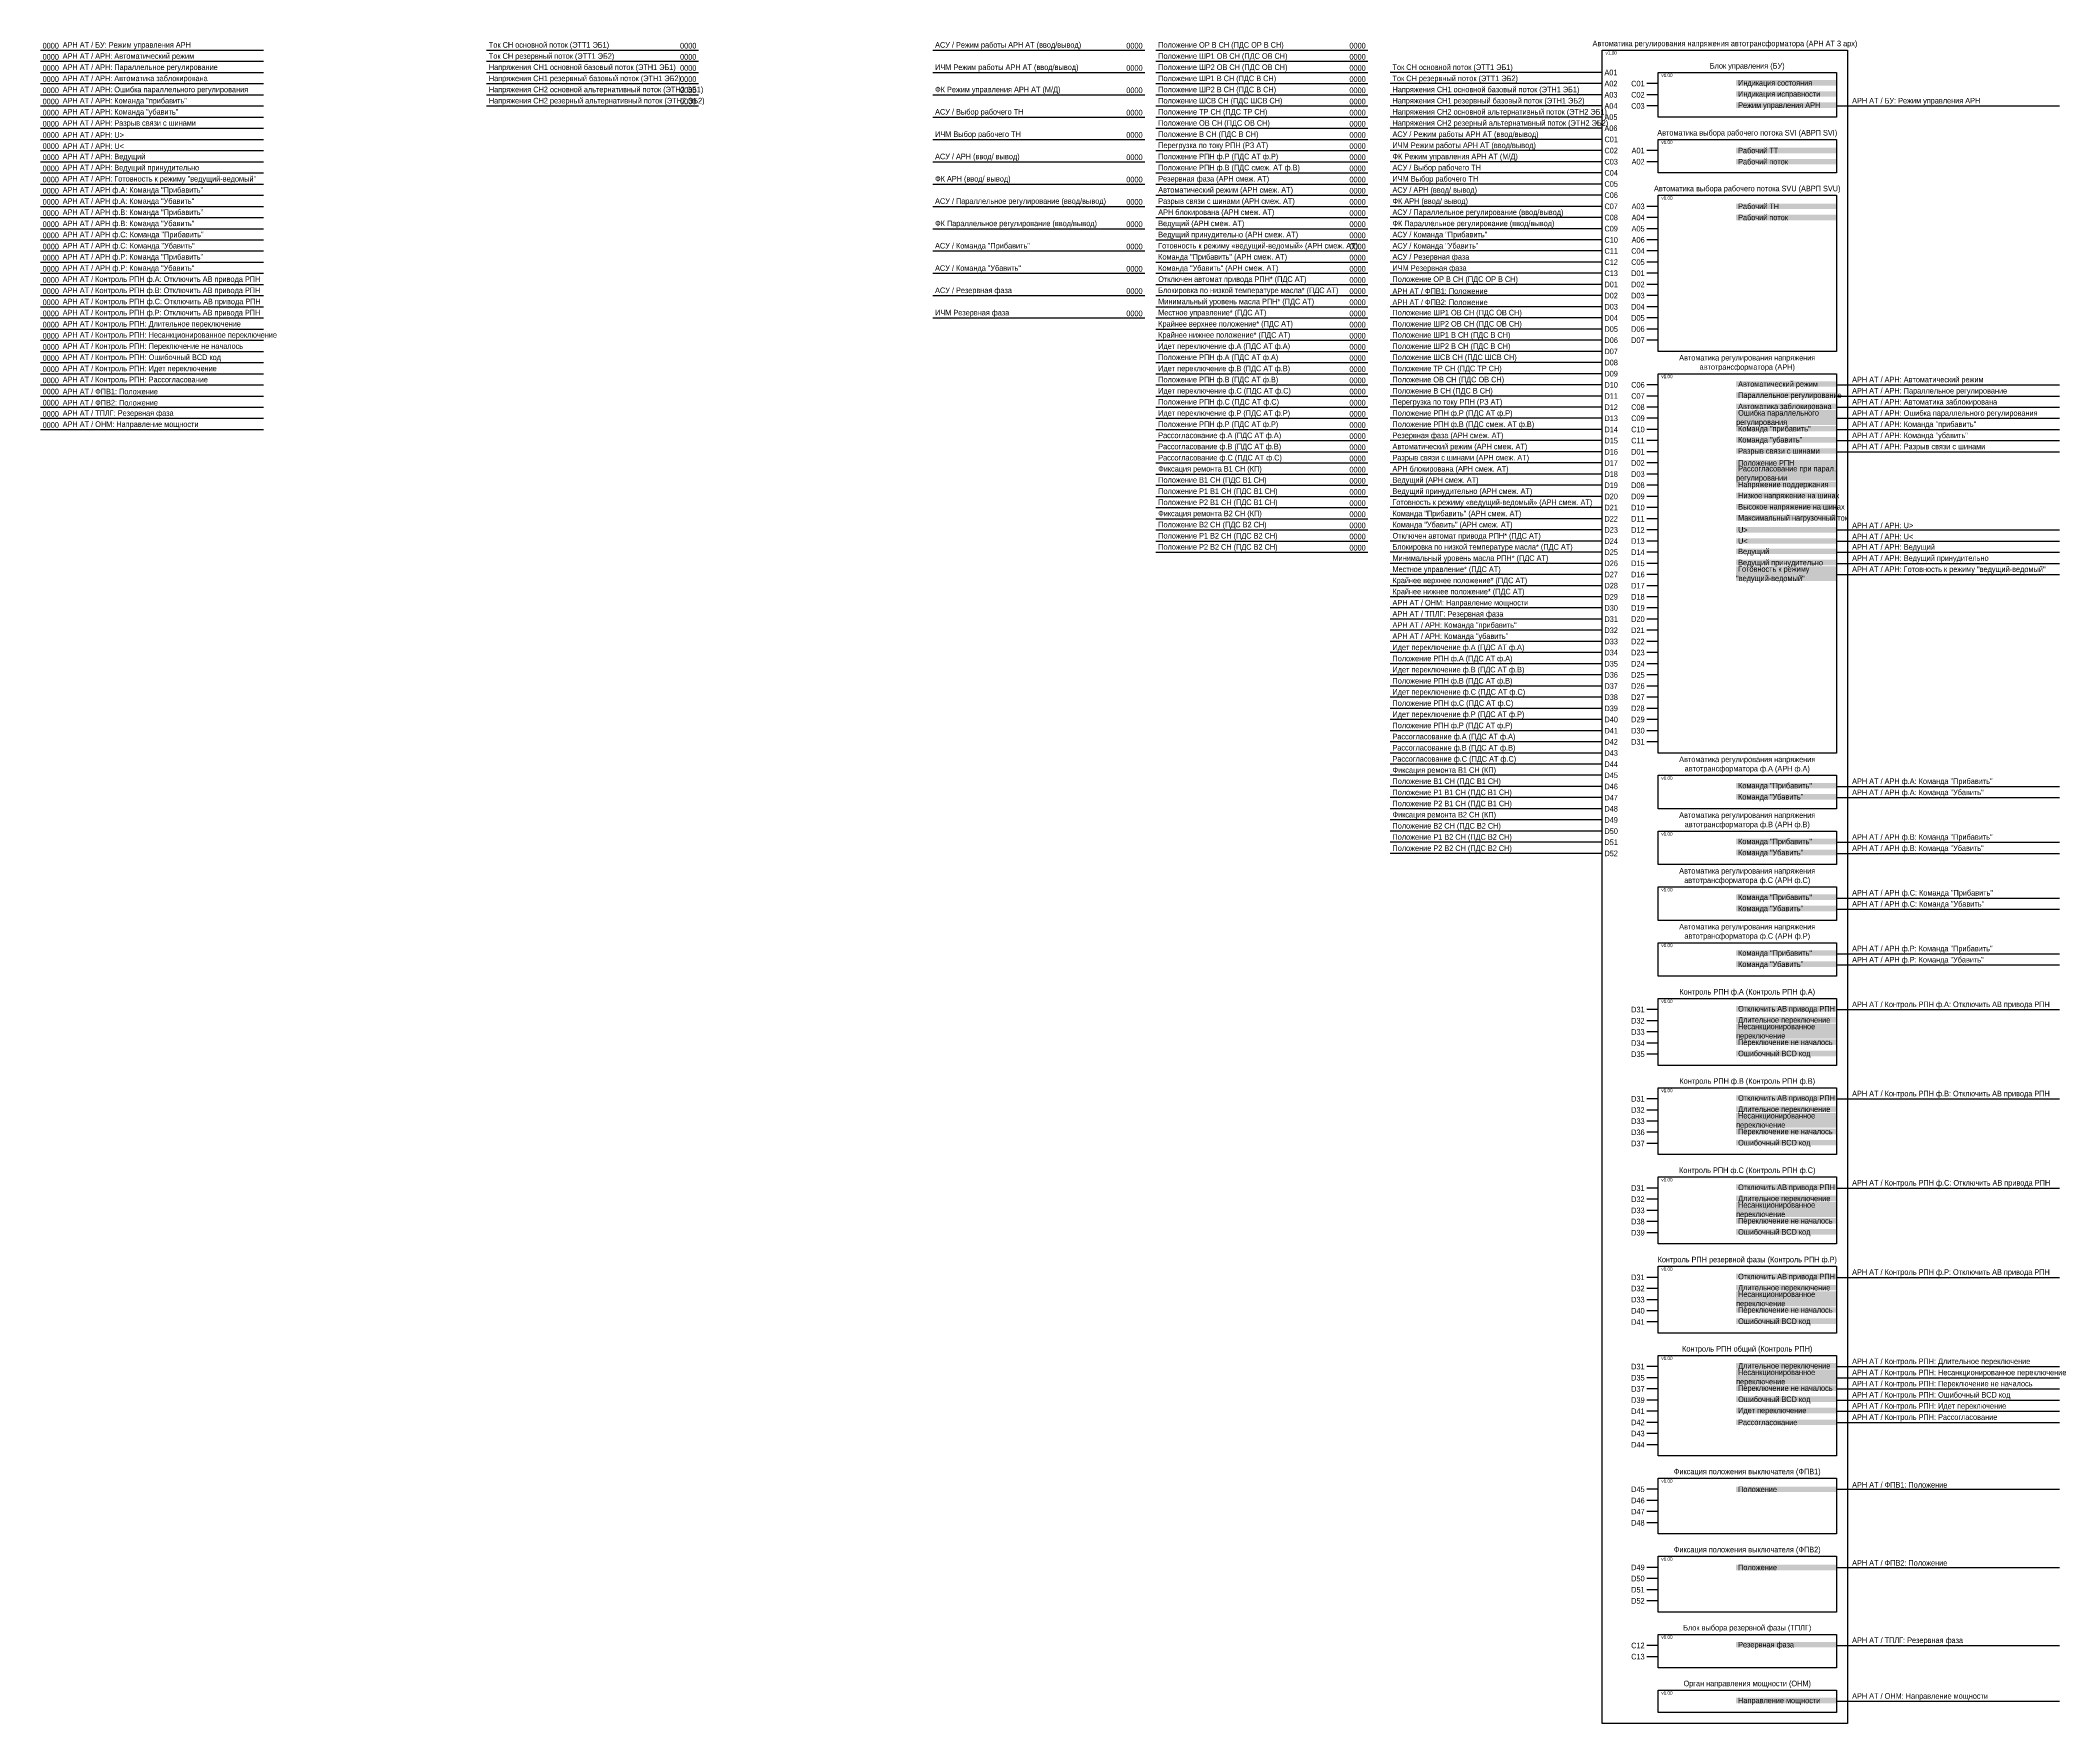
# Model space of a CAD drawing. Header units: millimetres. Extents: x -700 to 205, y -750 to 4.
import ezdxf

# ---------------------------------------------------------------- set-up
doc = ezdxf.new("R2010")
doc.units = ezdxf.units.MM
for name, color, linetype, lineweight in [('GOOSE', 224, 'Continuous', 30), ('MMS', 190, 'Continuous', 30), ('Вход-Аналоги', 5, 'Continuous', 30), ('Линии связи', 75, 'Continuous', 30), ('Основная', 7, 'Continuous', 30), ('Сигналы внутр.', 13, 'Continuous', 30), ('Сигнатура', 153, 'Continuous', 30)]:
    doc.layers.add(name, color=color, linetype=linetype, lineweight=lineweight)
doc.layers.add('Облако', color=1, linetype='Continuous', lineweight=50, plot=False)
doc.styles.add('Narrow', font='ARIALN.TTF')

msp = doc.modelspace()

# ---------------------------------------------------------------- linework, layer by layer
at = {"layer": 'Линии связи'}
for p, q in [((-700, 0), (-600, 0)), ((-500, 0), (-405, 0)), ((-300, 0), (-205, 0)), ((-200, 0), (-105, 0)), ((-700, -5), (-600, -5)), ((-500, -5), (-405, -5)), ((-200, -5), (-105, -5)), ((-700, -10), (-600, -10)), ((-700, -15), (-600, -15)), ((-500, -10), (-405, -10)), ((-500, -15), (-405, -15)), ((-300, -10), (-205, -10)), ((-200, -10), (-105, -10)), ((-200, -15), (-105, -15)), ((0, -10), (-95, -10)), ((0, -15), (-95, -15)), ((25, -15), (20, -15)), ((-700, -20), (-600, -20)), ((-700, -25), (-600, -25)), ((-500, -20), (-405, -20)), ((-500, -25), (-405, -25)), ((-300, -20), (-205, -20)), ((-200, -20), (-105, -20)), ((-200, -25), (-105, -25)), ((0, -20), (-95, -20)), ((0, -25), (-95, -25)), ((25, -20), (20, -20)), ((25, -25), (20, -25)), ((105, -25), (205, -25)), ((-700, -30), (-600, -30)), ((-700, -35), (-600, -35)), ((-300, -30), (-205, -30)), ((-200, -30), (-105, -30)), ((-200, -35), (-105, -35)), ((0, -30), (-95, -30)), ((0, -35), (-95, -35)), ((-700, -40), (-600, -40)), ((-700, -45), (-600, -45)), ((-300, -40), (-205, -40)), ((-200, -40), (-105, -40)), ((-200, -45), (-105, -45)), ((0, -40), (-95, -40)), ((0, -45), (-95, -45)), ((25, -45), (20, -45)), ((-700, -50), (-600, -50)), ((-300, -50), (-205, -50)), ((-200, -50), (-105, -50)), ((0, -50), (-95, -50)), ((25, -50), (20, -50)), ((-700, -55), (-600, -55)), ((-700, -60), (-600, -60)), ((-300, -60), (-205, -60)), ((-200, -55), (-105, -55)), ((-200, -60), (-105, -60)), ((0, -55), (-95, -55)), ((0, -60), (-95, -60)), ((-700, -65), (-600, -65)), ((-700, -70), (-600, -70)), ((-300, -70), (-205, -70)), ((-200, -65), (-105, -65)), ((-200, -70), (-105, -70)), ((0, -65), (-95, -65)), ((0, -70), (-95, -70)), ((25, -70), (20, -70)), ((-700, -75), (-600, -75)), ((-700, -80), (-600, -80)), ((-300, -80), (-205, -80)), ((-200, -75), (-105, -75)), ((-200, -80), (-105, -80)), ((0, -75), (-95, -75)), ((0, -80), (-95, -80)), ((25, -75), (20, -75)), ((25, -80), (20, -80)), ((-700, -85), (-600, -85)), ((-700, -90), (-600, -90)), ((-300, -90), (-205, -90)), ((-200, -85), (-105, -85)), ((-200, -90), (-105, -90)), ((0, -85), (-95, -85)), ((0, -90), (-95, -90)), ((25, -85), (20, -85)), ((25, -90), (20, -90)), ((-700, -95), (-600, -95)), ((-200, -95), (-105, -95)), ((0, -95), (-95, -95)), ((25, -95), (20, -95)), ((-700, -100), (-600, -100)), ((-700, -105), (-600, -105)), ((-300, -100), (-205, -100)), ((-200, -100), (-105, -100)), ((-200, -105), (-105, -105)), ((0, -100), (-95, -100)), ((0, -105), (-95, -105)), ((25, -100), (20, -100)), ((25, -105), (20, -105)), ((-700, -110), (-600, -110)), ((-700, -115), (-600, -115)), ((-300, -110), (-205, -110)), ((-200, -110), (-105, -110)), ((-200, -115), (-105, -115)), ((0, -110), (-95, -110)), ((0, -115), (-95, -115)), ((25, -110), (20, -110)), ((25, -115), (20, -115)), ((-700, -120), (-600, -120)), ((-700, -125), (-600, -125)), ((-300, -120), (-205, -120)), ((-200, -120), (-105, -120)), ((-200, -125), (-105, -125)), ((0, -120), (-95, -120)), ((0, -125), (-95, -125)), ((25, -120), (20, -120)), ((25, -125), (20, -125)), ((-700, -130), (-600, -130)), ((-700, -135), (-600, -135)), ((-200, -130), (-105, -130)), ((-200, -135), (-105, -135)), ((0, -130), (-95, -130)), ((0, -135), (-95, -135)), ((25, -130), (20, -130)), ((-700, -140), (-600, -140)), ((-200, -140), (-105, -140)), ((0, -140), (-95, -140)), ((-700, -145), (-600, -145)), ((-700, -150), (-600, -150)), ((-200, -145), (-105, -145)), ((-200, -150), (-105, -150)), ((0, -145), (-95, -145)), ((0, -150), (-95, -150)), ((25, -150), (20, -150)), ((105, -150), (205, -150)), ((-700, -155), (-600, -155)), ((-700, -160), (-600, -160)), ((-200, -155), (-105, -155)), ((-200, -160), (-105, -160)), ((0, -155), (-95, -155)), ((0, -160), (-95, -160)), ((25, -155), (20, -155)), ((25, -160), (20, -160)), ((105, -155), (205, -155)), ((105, -160), (205, -160)), ((-700, -165), (-600, -165)), ((-700, -170), (-600, -170)), ((-200, -165), (-105, -165)), ((-200, -170), (-105, -170)), ((0, -165), (-95, -165)), ((0, -170), (-95, -170)), ((25, -165), (20, -165)), ((25, -170), (20, -170)), ((105, -165), (205, -165)), ((105, -170), (205, -170)), ((-200, -175), (-105, -175)), ((-200, -180), (-105, -180)), ((0, -175), (-95, -175)), ((0, -180), (-95, -180)), ((25, -175), (20, -175)), ((25, -180), (20, -180)), ((105, -175), (205, -175)), ((105, -180), (205, -180)), ((-200, -185), (-105, -185)), ((-200, -190), (-105, -190)), ((0, -185), (-95, -185)), ((0, -190), (-95, -190)), ((25, -185), (20, -185)), ((25, -190), (20, -190)), ((-200, -195), (-105, -195)), ((0, -195), (-95, -195)), ((25, -195), (20, -195)), ((-200, -200), (-105, -200)), ((-200, -205), (-105, -205)), ((0, -200), (-95, -200)), ((0, -205), (-95, -205)), ((25, -200), (20, -200)), ((25, -205), (20, -205)), ((-200, -210), (-105, -210)), ((-200, -215), (-105, -215)), ((0, -210), (-95, -210)), ((0, -215), (-95, -215)), ((25, -210), (20, -210)), ((25, -215), (20, -215)), ((105, -215), (205, -215)), ((-200, -220), (-105, -220)), ((-200, -225), (-105, -225)), ((0, -220), (-95, -220)), ((0, -225), (-95, -225)), ((25, -220), (20, -220)), ((25, -225), (20, -225)), ((105, -220), (205, -220)), ((105, -225), (205, -225)), ((0, -230), (-95, -230)), ((0, -235), (-95, -235)), ((25, -230), (20, -230)), ((25, -235), (20, -235)), ((105, -230), (205, -230)), ((105, -235), (205, -235)), ((0, -240), (-95, -240)), ((25, -240), (20, -240)), ((0, -245), (-95, -245)), ((0, -250), (-95, -250)), ((25, -245), (20, -245)), ((25, -250), (20, -250)), ((0, -255), (-95, -255)), ((0, -260), (-95, -260)), ((25, -255), (20, -255)), ((25, -260), (20, -260)), ((0, -265), (-95, -265)), ((0, -270), (-95, -270)), ((25, -265), (20, -265)), ((25, -270), (20, -270)), ((0, -275), (-95, -275)), ((0, -280), (-95, -280)), ((25, -275), (20, -275)), ((25, -280), (20, -280)), ((0, -285), (-95, -285)), ((25, -285), (20, -285)), ((0, -290), (-95, -290)), ((0, -295), (-95, -295)), ((25, -290), (20, -290)), ((25, -295), (20, -295)), ((0, -300), (-95, -300)), ((0, -305), (-95, -305)), ((25, -300), (20, -300)), ((25, -305), (20, -305)), ((0, -310), (-95, -310)), ((0, -315), (-95, -315)), ((25, -310), (20, -310)), ((0, -320), (-95, -320)), ((0, -325), (-95, -325)), ((0, -330), (-95, -330)), ((105, -330), (205, -330)), ((0, -335), (-95, -335)), ((0, -340), (-95, -340)), ((105, -335), (205, -335)), ((0, -345), (-95, -345)), ((0, -350), (-95, -350)), ((0, -355), (-95, -355)), ((0, -360), (-95, -360)), ((105, -355), (205, -355)), ((105, -360), (205, -360)), ((105, -380), (205, -380)), ((105, -385), (205, -385)), ((105, -405), (205, -405)), ((105, -410), (205, -410)), ((25, -430), (20, -430)), ((105, -430), (205, -430)), ((25, -435), (20, -435)), ((25, -440), (20, -440)), ((25, -445), (20, -445)), ((25, -450), (20, -450)), ((25, -470), (20, -470)), ((105, -470), (205, -470)), ((25, -475), (20, -475)), ((25, -480), (20, -480)), ((25, -485), (20, -485)), ((25, -490), (20, -490)), ((25, -510), (20, -510)), ((25, -515), (20, -515)), ((105, -510), (205, -510)), ((25, -520), (20, -520)), ((25, -525), (20, -525)), ((25, -530), (20, -530)), ((25, -550), (20, -550)), ((105, -550), (205, -550)), ((25, -555), (20, -555)), ((25, -560), (20, -560)), ((25, -565), (20, -565)), ((25, -570), (20, -570)), ((25, -590), (20, -590)), ((25, -595), (20, -595)), ((105, -590), (205, -590)), ((105, -595), (205, -595)), ((25, -600), (20, -600)), ((25, -605), (20, -605)), ((105, -600), (205, -600)), ((105, -605), (205, -605)), ((25, -610), (20, -610)), ((25, -615), (20, -615)), ((105, -610), (205, -610)), ((105, -615), (205, -615)), ((25, -620), (20, -620)), ((25, -625), (20, -625)), ((25, -645), (20, -645)), ((25, -650), (20, -650)), ((105, -645), (205, -645)), ((25, -655), (20, -655)), ((25, -660), (20, -660)), ((25, -680), (20, -680)), ((25, -685), (20, -685)), ((105, -680), (205, -680)), ((25, -690), (20, -690)), ((25, -695), (20, -695)), ((25, -715), (20, -715)), ((25, -720), (20, -720)), ((105, -715), (205, -715)), ((105, -740), (205, -740))]:
    msp.add_line(p, q, dxfattribs=at)
at = {"layer": 'Основная'}
for points in [[(0, 0), (110, 0), (110, -750), (0, -750), (0, 0)], [(25, -10), (105, -10), (105, -30), (25, -30), (25, -10)], [(25, -40), (105, -40), (105, -55), (25, -55), (25, -40)], [(25, -65), (105, -65), (105, -135), (25, -135), (25, -65)], [(25, -145), (105, -145), (105, -315), (25, -315), (25, -145)], [(25, -325), (105, -325), (105, -340), (25, -340), (25, -325)], [(25, -350), (105, -350), (105, -365), (25, -365), (25, -350)], [(25, -375), (105, -375), (105, -390), (25, -390), (25, -375)], [(25, -400), (105, -400), (105, -415), (25, -415), (25, -400)], [(25, -425), (105, -425), (105, -455), (25, -455), (25, -425)], [(25, -465), (105, -465), (105, -495), (25, -495), (25, -465)], [(25, -505), (105, -505), (105, -535), (25, -535), (25, -505)], [(25, -545), (105, -545), (105, -575), (25, -575), (25, -545)], [(25, -585), (105, -585), (105, -630), (25, -630), (25, -585)], [(25, -640), (105, -640), (105, -665), (25, -665), (25, -640)], [(25, -675), (105, -675), (105, -700), (25, -700), (25, -675)], [(25, -710), (105, -710), (105, -725), (25, -725), (25, -710)], [(25, -735), (105, -735), (105, -745), (25, -745), (25, -735)]]:
    msp.add_lwpolyline(points, close=True, dxfattribs=at)

# ---------------------------------------------------------------- texts
at = {"layer": 'GOOSE', "char_height": 2.5, "width": 92, "attachment_point": 4, "style": 'Narrow'}
for s, insert in [('Положение ОР В СН (ПДС ОР В СН)', (-199, 2)), ('Положение ШР1 ОВ СН (ПДС ОВ СН)', (-199, -3)), ('Положение ШР2 ОВ СН (ПДС ОВ СН)', (-199, -8)), ('Положение ШР1 В СН (ПДС В СН)', (-199, -13)), ('Положение ШР2 В СН (ПДС В СН)', (-199, -18)), ('Положение ШСВ СН (ПДС ШСВ СН)', (-199, -23)), ('Положение ТР СН (ПДС ТР СН)', (-199, -28)), ('Положение ОВ СН (ПДС ОВ СН)', (-199, -33)), ('Положение В СН (ПДС В СН)', (-199, -38)), ('Перегрузка по току РПН (РЗ АТ)', (-199, -43)), ('Положение РПН ф.Р (ПДС АТ ф.Р)', (-199, -48)), ('Положение РПН ф.В (ПДС смеж. АТ ф.В)', (-199, -53)), ('Автоматический режим (АРН смеж. АТ)', (-199, -63)), ('Резервная фаза (АРН смеж. АТ)', (-199, -58)), ('АРН блокирована (АРН смеж. АТ)', (-199, -73)), ('Разрыв связи с шинами (АРН смеж. АТ)', (-199, -68)), ('Ведущий (АРН смеж. АТ)', (-199, -78)), ('Ведущий принудительно (АРН смеж. АТ)', (-199, -83)), ('Готовность к режиму «ведущий-ведомый» (АРН смеж. АТ)', (-199, -88)), ('Команда "Прибавить" (АРН смеж. АТ)', (-199, -93)), ('Команда "Убавить" (АРН смеж. АТ)', (-199, -98)), ('Отключен автомат привода РПН* (ПДС АТ)', (-199, -103)), ('Блокировка по низкой температуре масла* (ПДС АТ)', (-199, -108)), ('Положение ОР В СН (ПДС ОР В СН)', (-94, -103)), ('Минимальный уровень масла РПН* (ПДС АТ)', (-199, -113)), ('Местное управление* (ПДС АТ)', (-199, -118)), ('Положение ШР1 ОВ СН (ПДС ОВ СН)', (-94, -118)), ('Крайнее верхнее положение* (ПДС АТ)', (-199, -123)), ('Крайнее нижнее положение* (ПДС АТ)', (-199, -128)), ('Положение ШР2 ОВ СН (ПДС ОВ СН)', (-94, -123)), ('Положение ШР1 В СН (ПДС В СН)', (-94, -128)), ('Идет переключение ф.А (ПДС АТ ф.А)', (-199, -133)), ('Положение ШР2 В СН (ПДС В СН)', (-94, -133)), ('Положение РПН ф.А (ПДС АТ ф.А)', (-199, -138)), ('Идет переключение ф.В (ПДС АТ ф.В)', (-199, -143)), ('Положение ШСВ СН (ПДС ШСВ СН)', (-94, -138)), ('Положение ТР СН (ПДС ТР СН)', (-94, -143)), ('Положение РПН ф.В (ПДС АТ ф.В)', (-199, -148)), ('Идет переключение ф.С (ПДС АТ ф.С)', (-199, -153)), ('Положение ОВ СН (ПДС ОВ СН)', (-94, -148)), ('Положение В СН (ПДС В СН)', (-94, -153)), ('Положение РПН ф.С (ПДС АТ ф.С)', (-199, -158)), ('Идет переключение ф.Р (ПДС АТ ф.Р)', (-199, -163)), ('Перегрузка по току РПН (РЗ АТ)', (-94, -158)), ('Положение РПН ф.Р (ПДС АТ ф.Р)', (-94, -163)), ('Положение РПН ф.Р (ПДС АТ ф.Р)', (-199, -168)), ('Рассогласование ф.А (ПДС АТ ф.А)', (-199, -173)), ('Положение РПН ф.В (ПДС смеж. АТ ф.В)', (-94, -168)), ('Резервная фаза (АРН смеж. АТ)', (-94, -173)), ('Рассогласование ф.В (ПДС АТ ф.В)', (-199, -178)), ('Автоматический режим (АРН смеж. АТ)', (-94, -178)), ('Фиксация ремонта В1 СН (КП)', (-199, -188)), ('Рассогласование ф.С (ПДС АТ ф.С)', (-199, -183)), ('АРН блокирована (АРН смеж. АТ)', (-94, -188)), ('Разрыв связи с шинами (АРН смеж. АТ)', (-94, -183)), ('Положение В1 СН (ПДС В1 СН)', (-199, -193)), ('Положение Р1 В1 СН (ПДС В1 СН)', (-199, -198)), ('Ведущий (АРН смеж. АТ)', (-94, -193)), ('Ведущий принудительно (АРН смеж. АТ)', (-94, -198)), ('Фиксация ремонта В2 СН (КП)', (-199, -208)), ('Положение Р2 В1 СН (ПДС В1 СН)', (-199, -203)), ('Готовность к режиму «ведущий-ведомый» (АРН смеж. АТ)', (-94, -203)), ('Команда "Прибавить" (АРН смеж. АТ)', (-94, -208)), ('Положение В2 СН (ПДС В2 СН)', (-199, -213)), ('Положение Р1 В2 СН (ПДС В2 СН)', (-199, -218)), ('Отключен автомат привода РПН* (ПДС АТ)', (-94, -218)), ('Команда "Убавить" (АРН смеж. АТ)', (-94, -213)), ('Положение Р2 В2 СН (ПДС В2 СН)', (-199, -223)), ('Блокировка по низкой температуре масла* (ПДС АТ)', (-94, -223)), ('Минимальный уровень масла РПН* (ПДС АТ)', (-94, -228)), ('Местное управление* (ПДС АТ)', (-94, -233)), ('Крайнее верхнее положение* (ПДС АТ)', (-94, -238)), ('Крайнее нижнее положение* (ПДС АТ)', (-94, -243)), ('Положение РПН ф.А (ПДС АТ ф.А)', (-94, -273)), ('Идет переключение ф.А (ПДС АТ ф.А)', (-94, -268)), ('Идет переключение ф.В (ПДС АТ ф.В)', (-94, -278)), ('Положение РПН ф.В (ПДС АТ ф.В)', (-94, -283)), ('Идет переключение ф.С (ПДС АТ ф.С)', (-94, -288)), ('Положение РПН ф.С (ПДС АТ ф.С)', (-94, -293)), ('Идет переключение ф.Р (ПДС АТ ф.Р)', (-94, -298)), ('Положение РПН ф.Р (ПДС АТ ф.Р)', (-94, -303)), ('Рассогласование ф.А (ПДС АТ ф.А)', (-94, -308)), ('Рассогласование ф.В (ПДС АТ ф.В)', (-94, -313)), ('Рассогласование ф.С (ПДС АТ ф.С)', (-94, -318)), ('Фиксация ремонта В1 СН (КП)', (-94, -323)), ('Положение В1 СН (ПДС В1 СН)', (-94, -328)), ('Положение Р1 В1 СН (ПДС В1 СН)', (-94, -333)), ('Фиксация ремонта В2 СН (КП)', (-94, -343)), ('Положение Р2 В1 СН (ПДС В1 СН)', (-94, -338)), ('Положение В2 СН (ПДС В2 СН)', (-94, -348)), ('Положение Р1 В2 СН (ПДС В2 СН)', (-94, -353)), ('Положение Р2 В2 СН (ПДС В2 СН)', (-94, -358))]:
    msp.add_mtext(s, dxfattribs=dict(at, insert=insert))
at = {"layer": 'MMS', "char_height": 2.5, "width": 92, "attachment_point": 4, "style": 'Narrow'}
for s, insert in [('АСУ / Режим работы АРН АТ (ввод/вывод)', (-299, 2)), ('ИЧМ Режим работы АРН АТ (ввод/вывод)', (-299, -8)), ('ФК Режим управления АРН АТ (М/Д)', (-299, -18)), ('АСУ / Выбор рабочего ТН', (-299, -28)), ('ИЧМ Выбор рабочего ТН', (-299, -38)), ('АСУ / Режим работы АРН АТ (ввод/вывод)', (-94, -38)), ('ИЧМ Режим работы АРН АТ (ввод/вывод)', (-94, -43)), ('АСУ / АРН (ввод/ вывод)', (-299, -48)), ('АСУ / Выбор рабочего ТН', (-94, -53)), ('ФК Режим управления АРН АТ (М/Д)', (-94, -48)), ('ФК АРН (ввод/ вывод)', (-299, -58)), ('АСУ / АРН (ввод/ вывод)', (-94, -63)), ('ИЧМ Выбор рабочего ТН', (-94, -58)), ('АСУ / Параллельное регулирование (ввод/вывод)', (-299, -68)), ('АСУ / Параллельное регулирование (ввод/вывод)', (-94, -73)), ('ФК АРН (ввод/ вывод)', (-94, -68)), ('ФК Параллельное регулирование (ввод/вывод)', (-299, -78)), ('АСУ / Команда "Прибавить"', (-94, -83)), ('ФК Параллельное регулирование (ввод/вывод)', (-94, -78)), ('АСУ / Команда "Прибавить"', (-299, -88)), ('АСУ / Команда "Убавить"', (-94, -88)), ('АСУ / Команда "Убавить"', (-299, -98)), ('АСУ / Резервная фаза', (-94, -93)), ('ИЧМ Резервная фаза', (-94, -98)), ('АСУ / Резервная фаза', (-299, -108)), ('ИЧМ Резервная фаза', (-299, -118))]:
    msp.add_mtext(s, dxfattribs=dict(at, insert=insert))
at = {"layer": 'Вход-Аналоги', "char_height": 2.5, "width": 92, "attachment_point": 4, "style": 'Narrow'}
for s, insert in [('Ток СН основной поток (ЭТТ1 ЭБ1)', (-499, 2)), ('Ток СН резервный поток (ЭТТ1 ЭБ2)', (-499, -3)), ('Напряжения СН1 основной базовый поток (ЭТН1 ЭБ1)', (-499, -8)), ('Ток СН основной поток (ЭТТ1 ЭБ1)', (-94, -8)), ('Напряжения СН1 резервный базовый поток (ЭТН1 ЭБ2)', (-499, -13)), ('Напряжения СН2 основной альтернативный поток (ЭТН2 ЭБ1)', (-499, -18)), ('Ток СН резервный поток (ЭТТ1 ЭБ2)', (-94, -13)), ('Напряжения СН1 основной базовый поток (ЭТН1 ЭБ1)', (-94, -18)), ('Напряжения СН2 резерный альтернативный поток (ЭТН2 ЭБ2)', (-499, -23)), ('Напряжения СН1 резервный базовый поток (ЭТН1 ЭБ2)', (-94, -23)), ('Напряжения СН2 основной альтернативный поток (ЭТН2 ЭБ1)', (-94, -28)), ('Напряжения СН2 резерный альтернативный поток (ЭТН2 ЭБ2)', (-94, -33))]:
    msp.add_mtext(s, dxfattribs=dict(at, insert=insert))
at = {"layer": 'Облако', "char_height": 1.5, "attachment_point": 1, "style": 'Narrow'}
for insert in [(1.5, -0.5), (26.5, -10.5), (26.5, -40.5), (26.5, -65.5), (26.5, -145.5), (26.5, -325.5), (26.5, -350.5), (26.5, -375.5), (26.5, -400.5), (26.5, -425.5), (26.5, -465.5), (26.5, -505.5), (26.5, -545.5), (26.5, -585.5), (26.5, -640.5), (26.5, -675.5), (26.5, -710.5), (26.5, -735.5)]:
    msp.add_mtext('v1.00', dxfattribs=dict(at, insert=insert))
at = {"layer": 'Основная', "char_height": 2.5, "style": 'Narrow'}
for s, insert, width, attachment_point in [('Автоматика регулирования напряжения автотрансформатора (АРН АТ 3 арх)', (55, 1), 110, 8), ('A01', (1, -10), 50, 4), ('Блок управления (БУ)', (65, -9), 80, 8), ('A02', (1, -15), 50, 4), ('C01', (19, -15), 50, 6), ('A03', (1, -20), 50, 4), ('A04', (1, -25), 50, 4), ('C02', (19, -20), 50, 6), ('C03', (19, -25), 50, 6), ('A05', (1, -30), 50, 4), ('A06', (1, -35), 50, 4), ('Автоматика выбора рабочего потока SVI (АВРП SVI)', (65, -39), 80, 8), ('C01', (1, -40), 50, 4), ('C02', (1, -45), 50, 4), ('A01', (19, -45), 50, 6), ('C03', (1, -50), 50, 4), ('C04', (1, -55), 50, 4), ('A02', (19, -50), 50, 6), ('C05', (1, -60), 50, 4), ('Автоматика выбора рабочего потока SVU (АВРП SVU)', (65, -64), 80, 8), ('C06', (1, -65), 50, 4), ('C07', (1, -70), 50, 4), ('A03', (19, -70), 50, 6), ('C08', (1, -75), 50, 4), ('C09', (1, -80), 50, 4), ('A04', (19, -75), 50, 6), ('A05', (19, -80), 50, 6), ('C10', (1, -85), 50, 4), ('C11', (1, -90), 50, 4), ('C04', (19, -90), 50, 6), ('A06', (19, -85), 50, 6), ('C12', (1, -95), 50, 4), ('C13', (1, -100), 50, 4), ('C05', (19, -95), 50, 6), ('D01', (19, -100), 50, 6), ('D01', (1, -105), 50, 4), ('D02', (19, -105), 50, 6), ('D02', (1, -110), 50, 4), ('D03', (1, -115), 50, 4), ('D03', (19, -110), 50, 6), ('D04', (19, -115), 50, 6), ('D04', (1, -120), 50, 4), ('D05', (1, -125), 50, 4), ('D05', (19, -120), 50, 6), ('D06', (19, -125), 50, 6), ('D06', (1, -130), 50, 4), ('D07', (1, -135), 50, 4), ('D07', (19, -130), 50, 6), ('D08', (1, -140), 50, 4), ('D09', (1, -145), 50, 4), ('Автоматика регулирования напряжения автотрансформатора (АРН)', (65, -144), 80, 8), ('D10', (1, -150), 50, 4), ('D11', (1, -155), 50, 4), ('C06', (19, -150), 50, 6), ('C07', (19, -155), 50, 6), ('D12', (1, -160), 50, 4), ('C08', (19, -160), 50, 6), ('D13', (1, -165), 50, 4), ('D14', (1, -170), 50, 4), ('C09', (19, -165), 50, 6), ('C10', (19, -170), 50, 6), ('D15', (1, -175), 50, 4), ('D16', (1, -180), 50, 4), ('C11', (19, -175), 50, 6), ('D01', (19, -180), 50, 6), ('D17', (1, -185), 50, 4), ('D18', (1, -190), 50, 4), ('D02', (19, -185), 50, 6), ('D03', (19, -190), 50, 6), ('D19', (1, -195), 50, 4), ('D20', (1, -200), 50, 4), ('D08', (19, -195), 50, 6), ('D09', (19, -200), 50, 6), ('D21', (1, -205), 50, 4), ('D10', (19, -205), 50, 6), ('D22', (1, -210), 50, 4), ('D23', (1, -215), 50, 4), ('D11', (19, -210), 50, 6), ('D12', (19, -215), 50, 6), ('D24', (1, -220), 50, 4), ('D25', (1, -225), 50, 4), ('D13', (19, -220), 50, 6), ('D14', (19, -225), 50, 6), ('D26', (1, -230), 50, 4), ('D27', (1, -235), 50, 4), ('D15', (19, -230), 50, 6), ('D16', (19, -235), 50, 6), ('D28', (1, -240), 50, 4), ('D29', (1, -245), 50, 4), ('D17', (19, -240), 50, 6), ('D18', (19, -245), 50, 6), ('D30', (1, -250), 50, 4), ('D19', (19, -250), 50, 6), ('D31', (1, -255), 50, 4), ('D32', (1, -260), 50, 4), ('D20', (19, -255), 50, 6), ('D21', (19, -260), 50, 6), ('D33', (1, -265), 50, 4), ('D34', (1, -270), 50, 4), ('D22', (19, -265), 50, 6), ('D23', (19, -270), 50, 6), ('D35', (1, -275), 50, 4), ('D36', (1, -280), 50, 4), ('D24', (19, -275), 50, 6), ('D25', (19, -280), 50, 6), ('D37', (1, -285), 50, 4), ('D38', (1, -290), 50, 4), ('D26', (19, -285), 50, 6), ('D27', (19, -290), 50, 6), ('D39', (1, -295), 50, 4), ('D28', (19, -295), 50, 6), ('D40', (1, -300), 50, 4), ('D41', (1, -305), 50, 4), ('D29', (19, -300), 50, 6), ('D30', (19, -305), 50, 6), ('D42', (1, -310), 50, 4), ('D43', (1, -315), 50, 4), ('D31', (19, -310), 50, 6), ('Автоматика регулирования напряжения автотрансформатора ф.А (АРН ф.А)', (65, -324), 80, 8), ('D44', (1, -320), 50, 4), ('D45', (1, -325), 50, 4), ('D46', (1, -330), 50, 4), ('D47', (1, -335), 50, 4), ('D48', (1, -340), 50, 4), ('D49', (1, -345), 50, 4), ('Автоматика регулирования напряжения автотрансформатора ф.В (АРН ф.В)', (65, -349), 80, 8), ('D50', (1, -350), 50, 4), ('D51', (1, -355), 50, 4), ('D52', (1, -360), 50, 4), ('Автоматика регулирования напряжения автотрансформатора ф.С (АРН ф.С)', (65, -374), 80, 8), ('Автоматика регулирования напряжения автотрансформатора ф.С (АРН ф.Р)', (65, -399), 80, 8), ('Контроль РПН ф.А (Контроль РПН ф.А)', (65, -424), 80, 8), ('D31', (19, -430), 50, 6), ('D32', (19, -435), 50, 6), ('D33', (19, -440), 50, 6), ('D34', (19, -445), 50, 6), ('D35', (19, -450), 50, 6), ('Контроль РПН ф.В (Контроль РПН ф.В)', (65, -464), 80, 8), ('D31', (19, -470), 50, 6), ('D32', (19, -475), 50, 6), ('D33', (19, -480), 50, 6), ('D36', (19, -485), 50, 6), ('D37', (19, -490), 50, 6), ('Контроль РПН ф.С (Контроль РПН ф.С)', (65, -504), 80, 8), ('D31', (19, -510), 50, 6), ('D32', (19, -515), 50, 6), ('D33', (19, -520), 50, 6), ('D38', (19, -525), 50, 6), ('D39', (19, -530), 50, 6), ('Контроль РПН резервной фазы (Контроль РПН ф.Р)', (65, -544), 80, 8), ('D31', (19, -550), 50, 6), ('D32', (19, -555), 50, 6), ('D33', (19, -560), 50, 6), ('D40', (19, -565), 50, 6), ('D41', (19, -570), 50, 6), ('Контроль РПН общий (Контроль РПН)', (65, -584), 80, 8), ('D31', (19, -590), 50, 6), ('D35', (19, -595), 50, 6), ('D37', (19, -600), 50, 6), ('D39', (19, -605), 50, 6), ('D41', (19, -610), 50, 6), ('D42', (19, -615), 50, 6), ('D43', (19, -620), 50, 6), ('D44', (19, -625), 50, 6), ('Фиксация положения выключателя (ФПВ1)', (65, -639), 80, 8), ('D45', (19, -645), 50, 6), ('D46', (19, -650), 50, 6), ('D47', (19, -655), 50, 6), ('D48', (19, -660), 50, 6), ('D49', (19, -680), 50, 6), ('Фиксация положения выключателя (ФПВ2)', (65, -674), 80, 8), ('D50', (19, -685), 50, 6), ('D51', (19, -690), 50, 6), ('D52', (19, -695), 50, 6), ('Блок выбора резервной фазы (ТПЛГ)', (65, -709), 80, 8), ('C12', (19, -715), 50, 6), ('C13', (19, -720), 50, 6), ('Орган направления мощности (ОНМ)', (65, -734), 80, 8)]:
    msp.add_mtext(s, dxfattribs=dict(at, insert=insert, width=width, attachment_point=attachment_point))
at = {"layer": 'Основная', "char_height": 2.5, "width": 45, "attachment_point": 4, "style": 'Narrow', "bg_fill": 1, "box_fill_scale": 1, "bg_fill_color": 9}
for s, insert in [(' Индикация состояния', (60, -15)), (' Индикация исправности', (60, -20)), (' Режим управления АРН', (60, -25)), (' Рабочий ТТ', (60, -45)), (' Рабочий поток', (60, -50)), (' Рабочий ТН', (60, -70)), (' Рабочий поток', (60, -75)), (' Автоматический режим', (60, -150)), (' Параллельное регулирование', (60, -155)), (' Автоматика заблокирована', (60, -160)), (' Ошибка параллельного регулирования', (60, -165)), (' Команда "прибавить"', (60, -170)), (' Команда "убавить"', (60, -175)), (' Разрыв связи с шинами', (60, -180)), (' Положение РПН', (60, -185)), (' Рассогласование при парал. регулировании', (60, -190)), (' Напряжение поддержания', (60, -195)), (' Низкое напряжение на шинах', (60, -200)), (' Высокое напряжение на шинах', (60, -205)), (' Максимальный нагрузочный ток', (60, -210)), (' U>', (60, -215)), (' U<', (60, -220)), (' Ведущий', (60, -225)), (' Ведущий принудительно', (60, -230)), (' Готовность к режиму "ведущий-ведомый"', (60, -235)), (' Команда "Прибавить"', (60, -330)), (' Команда "Убавить"', (60, -335)), (' Команда "Прибавить"', (60, -355)), (' Команда "Убавить"', (60, -360)), (' Команда "Прибавить"', (60, -380)), (' Команда "Убавить"', (60, -385)), (' Команда "Прибавить"', (60, -405)), (' Команда "Убавить"', (60, -410)), (' Отключить АВ привода РПН', (60, -430)), (' Длительное переключение', (60, -435)), (' Несанкционированное переключение', (60, -440)), (' Переключение не началось', (60, -445)), (' Ошибочный BCD код', (60, -450)), (' Отключить АВ привода РПН', (60, -470)), (' Длительное переключение', (60, -475)), (' Несанкционированное переключение', (60, -480)), (' Переключение не началось', (60, -485)), (' Ошибочный BCD код', (60, -490)), (' Отключить АВ привода РПН', (60, -510)), (' Длительное переключение', (60, -515)), (' Несанкционированное переключение', (60, -520)), (' Переключение не началось', (60, -525)), (' Ошибочный BCD код', (60, -530)), (' Отключить АВ привода РПН', (60, -550)), (' Длительное переключение', (60, -555)), (' Несанкционированное переключение', (60, -560)), (' Переключение не началось', (60, -565)), (' Ошибочный BCD код', (60, -570)), (' Длительное переключение', (60, -590)), (' Несанкционированное переключение', (60, -595)), (' Переключение не началось', (60, -600)), (' Ошибочный BCD код', (60, -605)), (' Идет переключение', (60, -610)), (' Рассогласование', (60, -615)), (' Положение', (60, -645)), (' Положение', (60, -680)), (' Резервная фаза', (60, -715)), (' Направление мощности', (60, -740))]:
    msp.add_mtext(s, dxfattribs=dict(at, insert=insert))
at = {"layer": 'Сигналы внутр.', "char_height": 2.5, "attachment_point": 4, "style": 'Narrow'}
for s, insert, width in [('АРН АТ / БУ: Режим управления АРН', (-690, 2), 80), ('АРН АТ / АРН: Автоматический режим', (-690, -3), 80), ('АРН АТ / АРН: Параллельное регулирование', (-690, -8), 80), ('АРН АТ / АРН: Автоматика заблокирована', (-690, -13), 80), ('АРН АТ / АРН: Ошибка параллельного регулирования', (-690, -18), 80), ('АРН АТ / АРН: Команда "прибавить"', (-690, -23), 80), ('АРН АТ / АРН: Команда "убавить"', (-690, -28), 80), ('АРН АТ / БУ: Режим управления АРН', (112, -23), 80), ('АРН АТ / АРН: Разрыв связи с шинами', (-690, -33), 80), ('АРН АТ / АРН: U>', (-690, -38), 80), ('АРН АТ / АРН: U<', (-690, -43), 80), ('АРН АТ / АРН: Ведущий', (-690, -48), 80), ('АРН АТ / АРН: Ведущий принудительно', (-690, -53), 80), ('АРН АТ / АРН: Готовность к режиму "ведущий-ведомый"', (-690, -58), 80), ('АРН АТ / АРН ф.А: Команда "Прибавить"', (-690, -63), 80), ('АРН АТ / АРН ф.А: Команда "Убавить"', (-690, -68), 80), ('АРН АТ / АРН ф.В: Команда "Прибавить"', (-690, -73), 80), ('АРН АТ / АРН ф.В: Команда "Убавить"', (-690, -78), 80), ('АРН АТ / АРН ф.С: Команда "Прибавить"', (-690, -83), 80), ('АРН АТ / АРН ф.С: Команда "Убавить"', (-690, -88), 80), ('АРН АТ / АРН ф.Р: Команда "Прибавить"', (-690, -93), 80), ('АРН АТ / АРН ф.Р: Команда "Убавить"', (-690, -98), 80), ('АРН АТ / Контроль РПН ф.А: Отключить АВ привода РПН', (-690, -103), 80), ('АРН АТ / Контроль РПН ф.В: Отключить АВ привода РПН', (-690, -108), 80), ('АРН АТ / ФПВ1: Положение', (-94, -108), 92), ('АРН АТ / Контроль РПН ф.С: Отключить АВ привода РПН', (-690, -113), 80), ('АРН АТ / Контроль РПН ф.Р: Отключить АВ привода РПН', (-690, -118), 80), ('АРН АТ / ФПВ2: Положение', (-94, -113), 92), ('АРН АТ / Контроль РПН: Длительное переключение', (-690, -123), 80), ('АРН АТ / Контроль РПН: Несанкционированное переключение', (-690, -128), 80), ('АРН АТ / Контроль РПН: Переключение не началось', (-690, -133), 80), ('АРН АТ / Контроль РПН: Ошибочный BCD код', (-690, -138), 80), ('АРН АТ / Контроль РПН: Идет переключение', (-690, -143), 80), ('АРН АТ / Контроль РПН: Рассогласование', (-690, -148), 80), ('АРН АТ / ФПВ1: Положение', (-690, -153), 80), ('АРН АТ / АРН: Автоматический режим', (112, -148), 80), ('АРН АТ / АРН: Параллельное регулирование', (112, -153), 80), ('АРН АТ / ФПВ2: Положение', (-690, -158), 80), ('АРН АТ / ТПЛГ: Резервная фаза', (-690, -163), 80), ('АРН АТ / АРН: Автоматика заблокирована', (112, -158), 80), ('АРН АТ / АРН: Ошибка параллельного регулирования', (112, -163), 80), ('АРН АТ / ОНМ: Направление мощности', (-690, -168), 80), ('АРН АТ / АРН: Команда "прибавить"', (112, -168), 80), ('АРН АТ / АРН: Команда "убавить"', (112, -173), 80), ('АРН АТ / АРН: Разрыв связи с шинами', (112, -178), 80), ('АРН АТ / АРН: U>', (112, -213), 80), ('АРН АТ / АРН: U<', (112, -218), 80), ('АРН АТ / АРН: Ведущий', (112, -223), 80), ('АРН АТ / АРН: Ведущий принудительно', (112, -228), 80), ('АРН АТ / АРН: Готовность к режиму "ведущий-ведомый"', (112, -233), 80), ('АРН АТ / ОНМ: Направление мощности', (-94, -248), 92), ('АРН АТ / ТПЛГ: Резервная фаза', (-94, -253), 92), ('АРН АТ / АРН: Команда "прибавить"', (-94, -258), 92), ('АРН АТ / АРН: Команда "убавить"', (-94, -263), 92), ('АРН АТ / АРН ф.А: Команда "Прибавить"', (112, -328), 80), ('АРН АТ / АРН ф.А: Команда "Убавить"', (112, -333), 80), ('АРН АТ / АРН ф.В: Команда "Прибавить"', (112, -353), 80), ('АРН АТ / АРН ф.В: Команда "Убавить"', (112, -358), 80), ('АРН АТ / АРН ф.С: Команда "Прибавить"', (112, -378), 80), ('АРН АТ / АРН ф.С: Команда "Убавить"', (112, -383), 80), ('АРН АТ / АРН ф.Р: Команда "Прибавить"', (112, -403), 80), ('АРН АТ / АРН ф.Р: Команда "Убавить"', (112, -408), 80), ('АРН АТ / Контроль РПН ф.А: Отключить АВ привода РПН', (112, -428), 80), ('АРН АТ / Контроль РПН ф.В: Отключить АВ привода РПН', (112, -468), 80), ('АРН АТ / Контроль РПН ф.С: Отключить АВ привода РПН', (112, -508), 80), ('АРН АТ / Контроль РПН ф.Р: Отключить АВ привода РПН', (112, -548), 80), ('АРН АТ / Контроль РПН: Длительное переключение', (112, -588), 80), ('АРН АТ / Контроль РПН: Несанкционированное переключение', (112, -593), 80), ('АРН АТ / Контроль РПН: Переключение не началось', (112, -598), 80), ('АРН АТ / Контроль РПН: Ошибочный BCD код', (112, -603), 80), ('АРН АТ / Контроль РПН: Идет переключение', (112, -608), 80), ('АРН АТ / Контроль РПН: Рассогласование', (112, -613), 80), ('АРН АТ / ФПВ1: Положение', (112, -643), 80), ('АРН АТ / ФПВ2: Положение', (112, -678), 80), ('АРН АТ / ТПЛГ: Резервная фаза', (112, -713), 80), ('АРН АТ / ОНМ: Направление мощности', (112, -738), 80)]:
    msp.add_mtext(s, dxfattribs=dict(at, insert=insert, width=width))
at = {"layer": 'Сигнатура', "char_height": 2.5, "style": 'Narrow'}
for insert, width, attachment_point in [((-699, 2), 15, 4), ((-406, 2), 10, 6), ((-206, 2), 10, 6), ((-106, 2), 10, 6), ((-699, -3), 15, 4), ((-699, -8), 15, 4), ((-406, -3), 10, 6), ((-406, -8), 10, 6), ((-206, -8), 10, 6), ((-106, -3), 10, 6), ((-106, -8), 10, 6), ((-699, -13), 15, 4), ((-699, -18), 15, 4), ((-406, -13), 10, 6), ((-406, -18), 10, 6), ((-206, -18), 10, 6), ((-106, -13), 10, 6), ((-106, -18), 10, 6), ((-699, -23), 15, 4), ((-699, -28), 15, 4), ((-406, -23), 10, 6), ((-206, -28), 10, 6), ((-106, -23), 10, 6), ((-106, -28), 10, 6), ((-699, -33), 15, 4), ((-106, -33), 10, 6), ((-699, -38), 15, 4), ((-699, -43), 15, 4), ((-206, -38), 10, 6), ((-106, -38), 10, 6), ((-106, -43), 10, 6), ((-699, -48), 15, 4), ((-699, -53), 15, 4), ((-206, -48), 10, 6), ((-106, -48), 10, 6), ((-106, -53), 10, 6), ((-699, -58), 15, 4), ((-699, -63), 15, 4), ((-206, -58), 10, 6), ((-106, -58), 10, 6), ((-106, -63), 10, 6), ((-699, -68), 15, 4), ((-699, -73), 15, 4), ((-206, -68), 10, 6), ((-106, -68), 10, 6), ((-106, -73), 10, 6), ((-699, -78), 15, 4), ((-206, -78), 10, 6), ((-106, -78), 10, 6), ((-699, -83), 15, 4), ((-699, -88), 15, 4), ((-206, -88), 10, 6), ((-106, -83), 10, 6), ((-106, -88), 10, 6), ((-699, -93), 15, 4), ((-699, -98), 15, 4), ((-206, -98), 10, 6), ((-106, -93), 10, 6), ((-106, -98), 10, 6), ((-699, -103), 15, 4), ((-699, -108), 15, 4), ((-206, -108), 10, 6), ((-106, -103), 10, 6), ((-106, -108), 10, 6), ((-699, -113), 15, 4), ((-699, -118), 15, 4), ((-206, -118), 10, 6), ((-106, -113), 10, 6), ((-106, -118), 10, 6), ((-699, -123), 15, 4), ((-699, -128), 15, 4), ((-106, -123), 10, 6), ((-106, -128), 10, 6), ((-699, -133), 15, 4), ((-106, -133), 10, 6), ((-699, -138), 15, 4), ((-699, -143), 15, 4), ((-106, -138), 10, 6), ((-106, -143), 10, 6), ((-699, -148), 15, 4), ((-699, -153), 15, 4), ((-106, -148), 10, 6), ((-106, -153), 10, 6), ((-699, -158), 15, 4), ((-699, -163), 15, 4), ((-106, -158), 10, 6), ((-106, -163), 10, 6), ((-699, -168), 15, 4), ((-106, -168), 10, 6), ((-106, -173), 10, 6), ((-106, -178), 10, 6), ((-106, -183), 10, 6), ((-106, -188), 10, 6), ((-106, -193), 10, 6), ((-106, -198), 10, 6), ((-106, -203), 10, 6), ((-106, -208), 10, 6), ((-106, -213), 10, 6), ((-106, -218), 10, 6), ((-106, -223), 10, 6)]:
    msp.add_mtext('0000', dxfattribs=dict(at, insert=insert, width=width, attachment_point=attachment_point))

doc.saveas('drawing.dxf')
